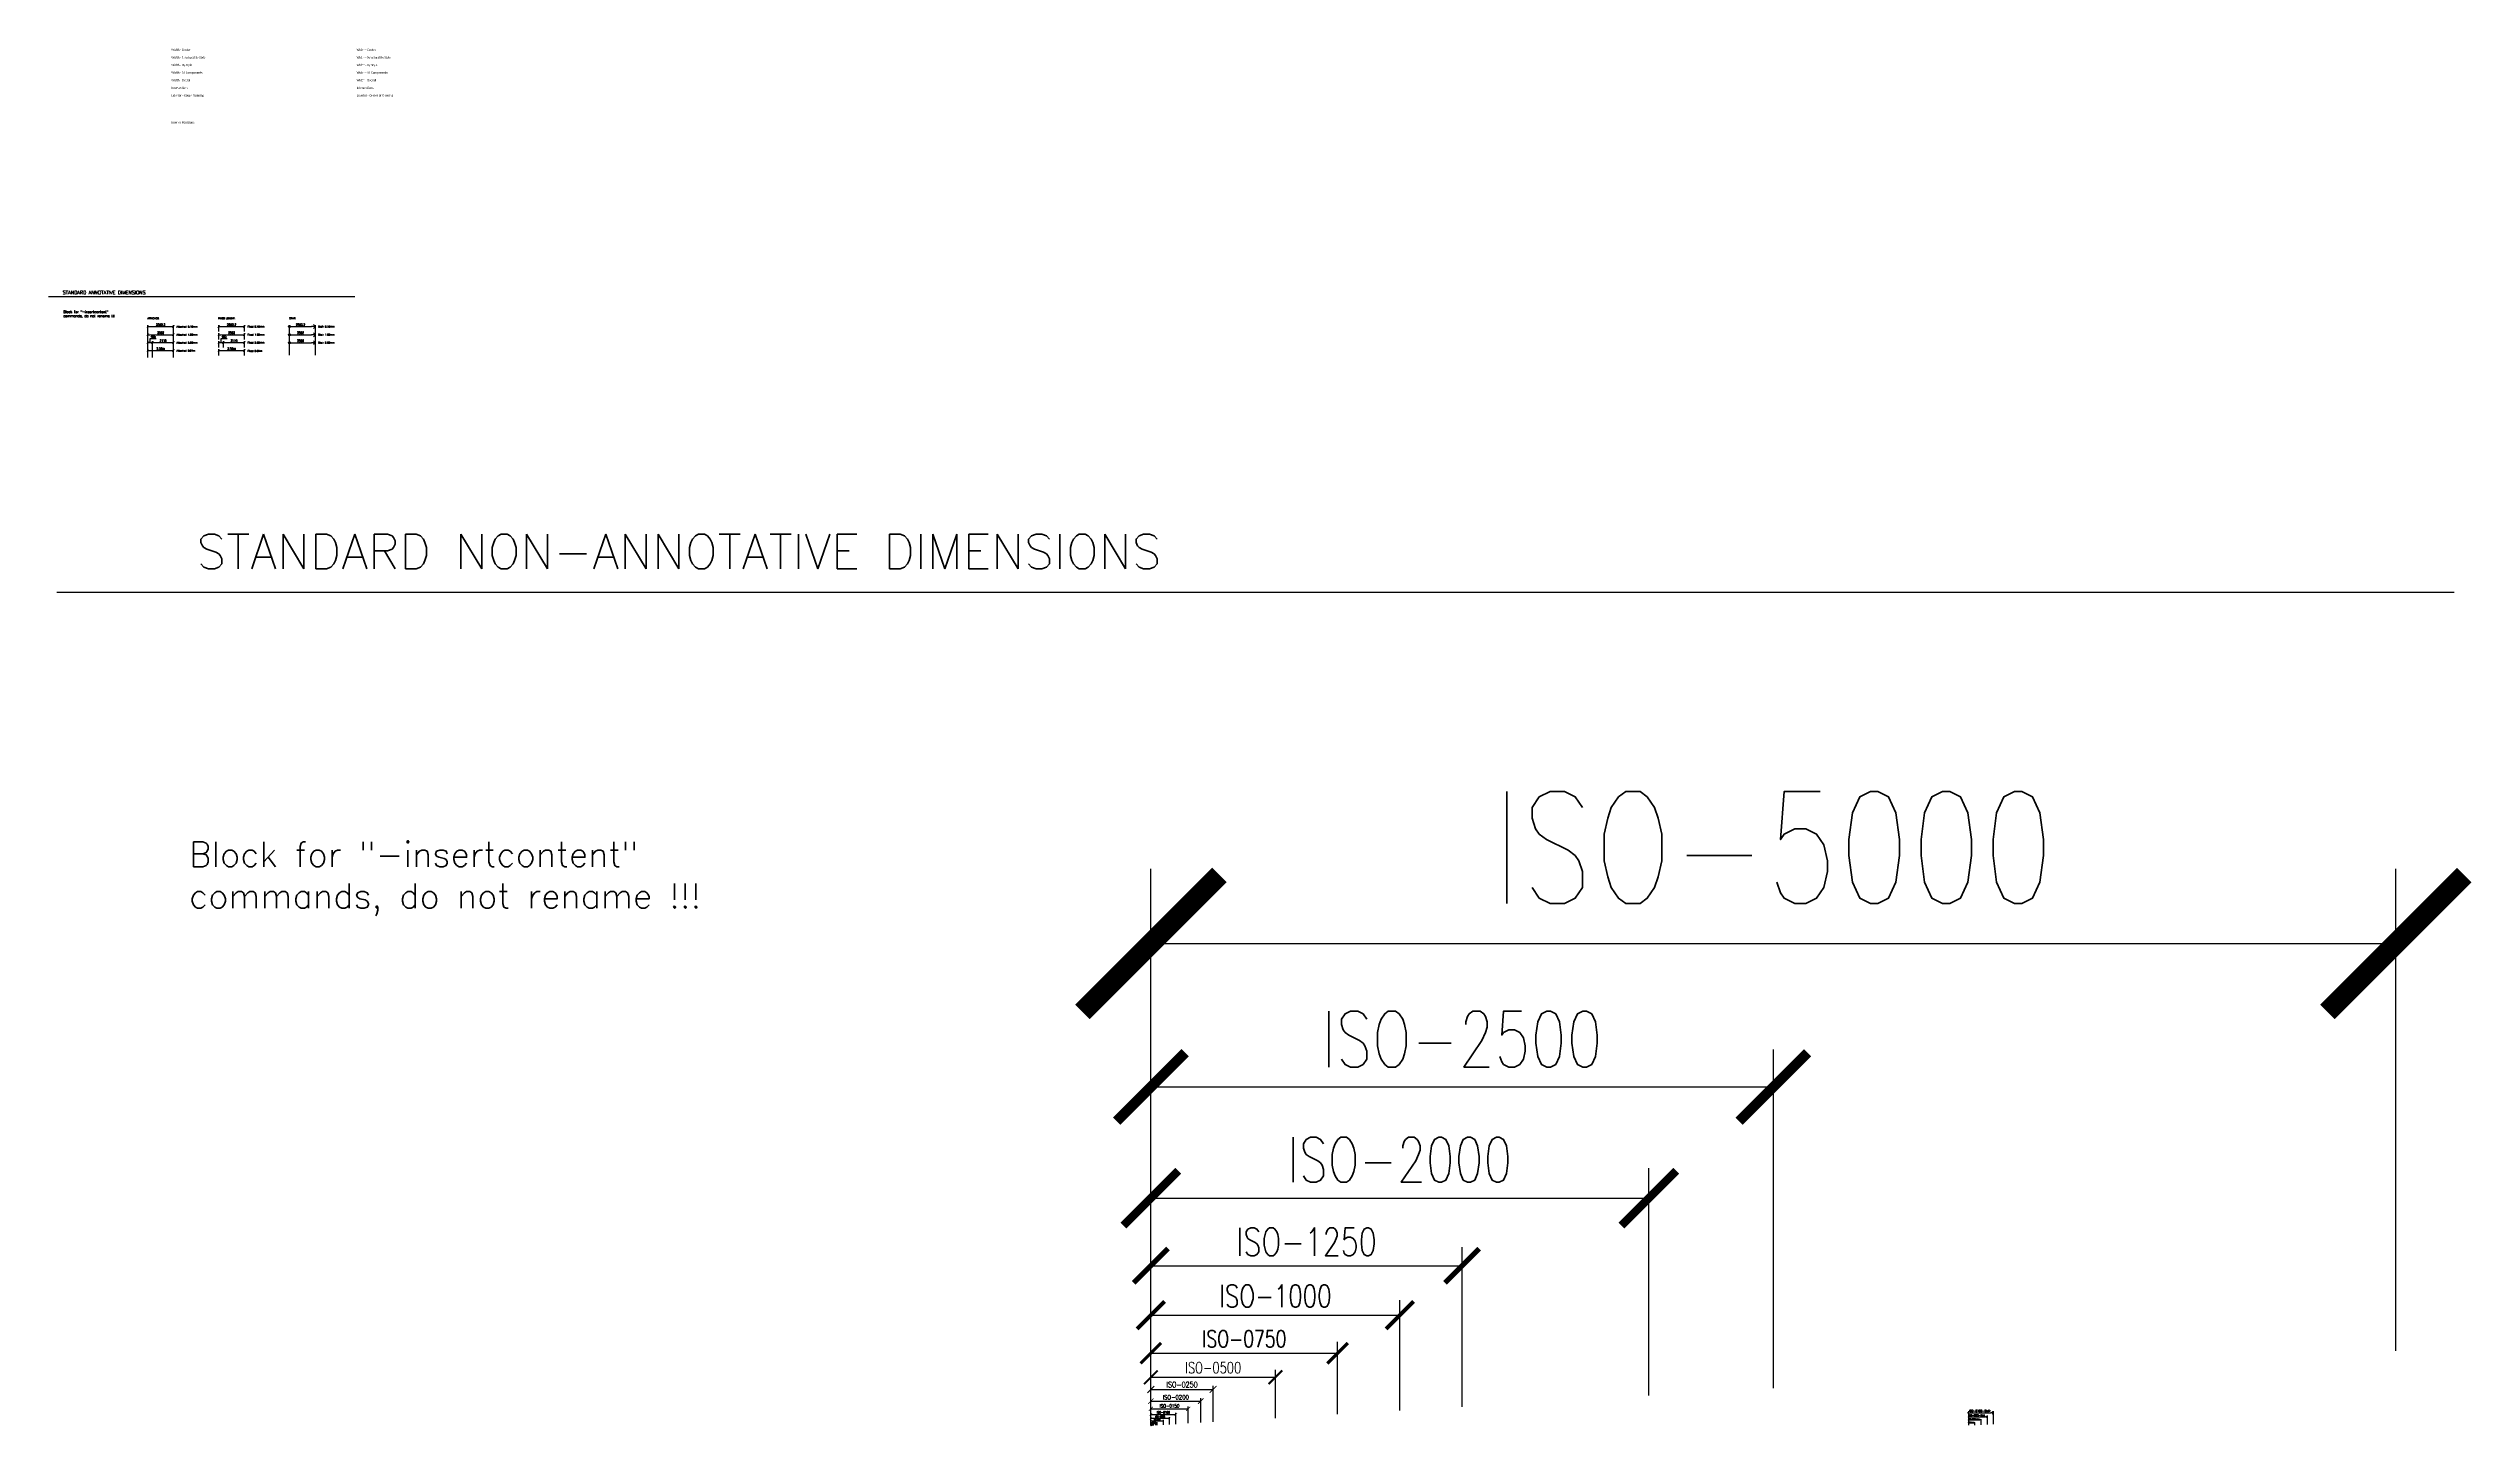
# Model space of a CAD drawing. Header units: millimetres. Extents: x 3927 to 247224, y -124098 to 14090.
import ezdxf

# ---------------------------------------------------------------- set-up
doc = ezdxf.new("R2010")
doc.units = ezdxf.units.MM
doc.header["$LTSCALE"] = 0.5
doc.styles.add('Arch-Dim', font='romans.shx', dxfattribs={"width": 0.75})
doc.styles.add('C2V-Dim', font='calibril.ttf', dxfattribs={"width": 0.85})
doc.styles.get("Standard").update_dxf_attribs({"font": 'romans.shx'})
doc.dimstyles.new('Attached 0.01m', dxfattribs={"dimscale": 100, "dimtxt": 2.25, "dimasz": 2.75, "dimexe": 1.5, "dimexo": 1.5, "dimgap": 0.8, "dimtad": 1, "dimlfac": 0.001, "dimrnd": 0.01, "dimzin": 3, "dimdsep": 46, "dimtxsty": 'Arch-Dim', "dimblk": 'ARCHTICK', "dimcen": 2.5, "dimadec": 0, "dimazin": 2, "dimtfac": 0.75, "dimtmove": 1, "dimatfit": 3, "dimfxl": 3.5, "dimtfill": 1, "dimtolj": 1, "dimtzin": 0, "dimarcsym": 0})
doc.dimstyles.new('Attached 0.10mm', dxfattribs={"dimscale": 100, "dimtxt": 2.25, "dimasz": 2.75, "dimexe": 1.5, "dimexo": 1.5, "dimgap": 0.8, "dimtad": 1, "dimdec": 1, "dimzin": 3, "dimdsep": 46, "dimtxsty": 'Arch-Dim', "dimblk": 'ARCHTICK', "dimcen": 2.5, "dimadec": 0, "dimazin": 2, "dimtfac": 0.75, "dimtdec": 1, "dimtmove": 1, "dimatfit": 3, "dimfxl": 3.5, "dimtfill": 1, "dimtolj": 1, "dimtzin": 0, "dimarcsym": 0})
doc.dimstyles.new('Attached 1.00mm', dxfattribs={"dimscale": 100, "dimtxt": 2.25, "dimasz": 2.75, "dimexe": 1.5, "dimexo": 1.5, "dimgap": 0.8, "dimtad": 1, "dimdec": 0, "dimzin": 3, "dimdsep": 46, "dimtxsty": 'Arch-Dim', "dimblk": 'ARCHTICK', "dimcen": 2.5, "dimadec": 0, "dimazin": 2, "dimtfac": 0.75, "dimtdec": 0, "dimtmove": 1, "dimatfit": 3, "dimfxl": 3.5, "dimtfill": 1, "dimtolj": 1, "dimtzin": 0, "dimarcsym": 0})
doc.dimstyles.new('Attached 5.00mm', dxfattribs={"dimscale": 100, "dimtxt": 2.25, "dimasz": 2.75, "dimexe": 1.5, "dimexo": 1.5, "dimgap": 0.8, "dimtad": 1, "dimdec": 0, "dimrnd": 5, "dimzin": 3, "dimdsep": 46, "dimtxsty": 'Arch-Dim', "dimblk": 'ARCHTICK', "dimcen": 2.5, "dimadec": 0, "dimazin": 2, "dimtfac": 0.75, "dimtdec": 0, "dimtmove": 1, "dimatfit": 3, "dimfxl": 3.5, "dimtfill": 1, "dimtolj": 1, "dimtzin": 0, "dimarcsym": 0})
doc.dimstyles.new('Fixed 0.01m', dxfattribs={"dimscale": 100, "dimtxt": 2.25, "dimasz": 2.75, "dimexe": 1.5, "dimexo": 1.5, "dimgap": 0.8, "dimtad": 1, "dimlfac": 0.001, "dimrnd": 0.01, "dimzin": 3, "dimdsep": 46, "dimtxsty": 'Arch-Dim', "dimblk": 'ARCHTICK', "dimcen": 2.5, "dimadec": 0, "dimazin": 2, "dimtfac": 0.75, "dimtmove": 1, "dimatfit": 3, "dimfxl": 5, "dimfxlon": 1, "dimtfill": 1, "dimtolj": 1, "dimtzin": 0, "dimarcsym": 0})
doc.dimstyles.new('Fixed 0.10mm', dxfattribs={"dimscale": 100, "dimtxt": 2.25, "dimasz": 2.75, "dimexe": 1.5, "dimexo": 1.5, "dimgap": 0.8, "dimtad": 1, "dimdec": 1, "dimzin": 3, "dimdsep": 46, "dimtxsty": 'Arch-Dim', "dimblk": 'ARCHTICK', "dimcen": 2.5, "dimadec": 0, "dimazin": 2, "dimtfac": 0.75, "dimtdec": 1, "dimtmove": 1, "dimatfit": 3, "dimfxl": 5, "dimfxlon": 1, "dimtfill": 1, "dimtolj": 1, "dimtzin": 0, "dimarcsym": 0})
doc.dimstyles.new('Fixed 1.00mm', dxfattribs={"dimscale": 100, "dimtxt": 2.25, "dimasz": 2.75, "dimexe": 1.5, "dimexo": 1.5, "dimgap": 0.8, "dimtad": 1, "dimdec": 0, "dimzin": 3, "dimdsep": 46, "dimtxsty": 'Arch-Dim', "dimblk": 'ARCHTICK', "dimcen": 2.5, "dimadec": 0, "dimazin": 2, "dimtfac": 0.75, "dimtdec": 0, "dimtmove": 1, "dimatfit": 3, "dimfxl": 5, "dimfxlon": 1, "dimtfill": 1, "dimtolj": 1, "dimtzin": 0, "dimarcsym": 0})
doc.dimstyles.new('Fixed 5.00mm', dxfattribs={"dimscale": 100, "dimtxt": 2.25, "dimasz": 2.75, "dimexe": 1.5, "dimexo": 1.5, "dimgap": 0.8, "dimtad": 1, "dimdec": 0, "dimrnd": 5, "dimzin": 3, "dimdsep": 46, "dimtxsty": 'Arch-Dim', "dimblk": 'ARCHTICK', "dimcen": 2.5, "dimadec": 0, "dimazin": 2, "dimtfac": 0.75, "dimtdec": 0, "dimtmove": 1, "dimatfit": 3, "dimfxl": 5, "dimfxlon": 1, "dimtfill": 1, "dimtolj": 1, "dimtzin": 0, "dimarcsym": 0})
doc.dimstyles.new('ISO-0001', dxfattribs={"dimtxt": 2.25, "dimasz": 2.75, "dimexe": 1.5, "dimexo": 1.5, "dimgap": 0.8, "dimtad": 1, "dimdec": 1, "dimzin": 11, "dimdsep": 46, "dimtxsty": 'Arch-Dim', "dimblk": 'ARCHTICK', "dimcen": 2.5, "dimadec": 0, "dimazin": 2, "dimtfac": 0.75, "dimtdec": 1, "dimtmove": 1, "dimatfit": 3, "dimfxl": 3.5, "dimtfill": 1, "dimtolj": 1, "dimtzin": 0, "dimarcsym": 0})
doc.dimstyles.new('ISO-0002', dxfattribs={"dimscale": 2, "dimtxt": 2.25, "dimasz": 1.5, "dimexe": 1.5, "dimexo": 1.5, "dimgap": 0.8, "dimtad": 1, "dimdec": 1, "dimzin": 11, "dimdsep": 46, "dimtxsty": 'Arch-Dim', "dimblk": 'ARCHTICK', "dimcen": 2.5, "dimadec": 0, "dimazin": 2, "dimtfac": 0.75, "dimtdec": 1, "dimtmove": 1, "dimatfit": 3, "dimfxl": 3.5, "dimtolj": 1, "dimtzin": 0, "dimarcsym": 0})
doc.dimstyles.new('ISO-0005', dxfattribs={"dimscale": 5, "dimtxt": 2.25, "dimasz": 2.75, "dimexe": 1.5, "dimexo": 1.5, "dimgap": 0.8, "dimtad": 1, "dimdec": 0, "dimzin": 3, "dimdsep": 46, "dimtxsty": 'Arch-Dim', "dimblk": 'ARCHTICK', "dimcen": 2.5, "dimadec": 0, "dimazin": 2, "dimtfac": 0.75, "dimtdec": 0, "dimtmove": 1, "dimatfit": 3, "dimfxl": 3.5, "dimtfill": 1, "dimtolj": 1, "dimtzin": 0, "dimarcsym": 0})
doc.dimstyles.new('ISO-0010', dxfattribs={"dimscale": 10, "dimtxt": 2.25, "dimasz": 2.75, "dimexe": 1.5, "dimexo": 1.5, "dimgap": 0.8, "dimtad": 1, "dimdec": 0, "dimzin": 3, "dimdsep": 46, "dimtxsty": 'Arch-Dim', "dimblk": 'ARCHTICK', "dimcen": 2.5, "dimadec": 0, "dimazin": 2, "dimtfac": 0.75, "dimtdec": 0, "dimtmove": 1, "dimatfit": 3, "dimfxl": 3.5, "dimtfill": 1, "dimtolj": 1, "dimtzin": 0, "dimarcsym": 0})
doc.dimstyles.new('ISO-0020', dxfattribs={"dimscale": 20, "dimtxt": 2.25, "dimasz": 2.75, "dimexe": 1.5, "dimexo": 1.5, "dimgap": 0.8, "dimtad": 1, "dimdec": 0, "dimzin": 3, "dimdsep": 46, "dimtxsty": 'Arch-Dim', "dimblk": 'ARCHTICK', "dimcen": 2.5, "dimadec": 0, "dimazin": 2, "dimtfac": 0.75, "dimtdec": 0, "dimtmove": 1, "dimatfit": 3, "dimfxl": 3.5, "dimtfill": 1, "dimtolj": 1, "dimtzin": 0, "dimarcsym": 0})
doc.dimstyles.new('ISO-0025', dxfattribs={"dimscale": 25, "dimtxt": 2.25, "dimasz": 2.75, "dimexe": 1.5, "dimexo": 1.5, "dimgap": 0.8, "dimtad": 1, "dimdec": 0, "dimzin": 3, "dimdsep": 46, "dimtxsty": 'Arch-Dim', "dimblk": 'ARCHTICK', "dimcen": 2.5, "dimadec": 0, "dimazin": 2, "dimtfac": 0.75, "dimtdec": 0, "dimtmove": 1, "dimatfit": 3, "dimfxl": 3.5, "dimtfill": 1, "dimtolj": 1, "dimtzin": 0, "dimarcsym": 0})
doc.dimstyles.new('ISO-0025-Stair', dxfattribs={"dimscale": 25, "dimtxt": 2.25, "dimasz": 2.75, "dimexe": 1.5, "dimexo": 1.5, "dimgap": 0.8, "dimtad": 1, "dimdec": 0, "dimzin": 3, "dimdsep": 46, "dimtxsty": 'Arch-Dim', "dimblk1": 'SMALL', "dimblk2": 'OPEN90', "dimsah": 1, "dimcen": 2.5, "dimadec": 0, "dimazin": 2, "dimtfac": 0.75, "dimtdec": 0, "dimtmove": 1, "dimatfit": 3, "dimldrblk": 'SMALL', "dimfxl": 3.5, "dimtfill": 1, "dimtolj": 1, "dimtzin": 0, "dimarcsym": 0})
doc.dimstyles.new('ISO-0050', dxfattribs={"dimscale": 50, "dimtxt": 2.25, "dimasz": 2.75, "dimexe": 1.5, "dimexo": 1.5, "dimgap": 0.8, "dimtad": 1, "dimdec": 0, "dimzin": 3, "dimdsep": 46, "dimtxsty": 'Arch-Dim', "dimblk": 'ARCHTICK', "dimcen": 2.5, "dimadec": 0, "dimazin": 2, "dimtfac": 0.75, "dimtdec": 0, "dimtmove": 1, "dimatfit": 3, "dimfxl": 3.5, "dimtfill": 1, "dimtolj": 1, "dimtzin": 0, "dimarcsym": 0})
doc.dimstyles.new('ISO-0050-Stair', dxfattribs={"dimscale": 50, "dimtxt": 2.25, "dimasz": 2.75, "dimexe": 1.5, "dimexo": 1.5, "dimgap": 0.8, "dimtad": 1, "dimdec": 0, "dimzin": 3, "dimdsep": 46, "dimtxsty": 'Arch-Dim', "dimblk1": 'SMALL', "dimblk2": 'OPEN90', "dimsah": 1, "dimcen": 2.5, "dimadec": 0, "dimazin": 2, "dimtfac": 0.75, "dimtdec": 0, "dimtmove": 1, "dimatfit": 3, "dimldrblk": 'SMALL', "dimfxl": 3.5, "dimtfill": 1, "dimtolj": 1, "dimtzin": 0, "dimarcsym": 0})
doc.dimstyles.new('ISO-0075', dxfattribs={"dimscale": 75, "dimtxt": 2.25, "dimasz": 2.75, "dimexe": 1.5, "dimexo": 1.5, "dimgap": 0.8, "dimtad": 1, "dimdec": 0, "dimzin": 3, "dimdsep": 46, "dimtxsty": 'Arch-Dim', "dimblk": 'ARCHTICK', "dimcen": 2.5, "dimadec": 0, "dimazin": 2, "dimtfac": 0.75, "dimtdec": 0, "dimtmove": 1, "dimatfit": 3, "dimfxl": 3.5, "dimtfill": 1, "dimtolj": 1, "dimtzin": 0, "dimarcsym": 0})
doc.dimstyles.new('ISO-0075-Stair', dxfattribs={"dimscale": 75, "dimtxt": 2.25, "dimasz": 2.75, "dimexe": 1.5, "dimexo": 1.5, "dimgap": 0.8, "dimtad": 1, "dimdec": 0, "dimzin": 3, "dimdsep": 46, "dimtxsty": 'Arch-Dim', "dimblk1": 'SMALL', "dimblk2": 'OPEN90', "dimsah": 1, "dimcen": 2.5, "dimadec": 0, "dimazin": 2, "dimtfac": 0.75, "dimtdec": 0, "dimtmove": 1, "dimatfit": 3, "dimldrblk": 'SMALL', "dimfxl": 3.5, "dimtfill": 1, "dimtolj": 1, "dimtzin": 0, "dimarcsym": 0})
doc.dimstyles.new('ISO-0100', dxfattribs={"dimscale": 100, "dimtxt": 2.25, "dimasz": 2.75, "dimexe": 1.5, "dimexo": 1.5, "dimgap": 0.8, "dimtad": 1, "dimdec": 0, "dimzin": 3, "dimdsep": 46, "dimtxsty": 'Arch-Dim', "dimblk": 'ARCHTICK', "dimcen": 2.5, "dimadec": 0, "dimazin": 2, "dimtfac": 0.75, "dimtdec": 0, "dimtmove": 1, "dimatfit": 3, "dimfxl": 3.5, "dimtfill": 1, "dimtolj": 1, "dimtzin": 0, "dimarcsym": 0})
doc.dimstyles.new('ISO-0100S', dxfattribs={"dimscale": 100, "dimtxt": 2.25, "dimasz": 2.75, "dimexe": 1.5, "dimexo": 1.5, "dimgap": 0.8, "dimtad": 1, "dimdec": 0, "dimzin": 3, "dimdsep": 46, "dimtxsty": 'Arch-Dim', "dimblk1": 'SMALL', "dimblk2": 'OPEN90', "dimsah": 1, "dimcen": 2.5, "dimadec": 0, "dimazin": 2, "dimtfac": 0.75, "dimtdec": 0, "dimtmove": 1, "dimatfit": 3, "dimldrblk": 'SMALL', "dimfxl": 3.5, "dimtfill": 1, "dimtolj": 1, "dimtzin": 0, "dimarcsym": 0})
doc.dimstyles.new('ISO-0150', dxfattribs={"dimscale": 150, "dimtxt": 2.25, "dimasz": 2.75, "dimexe": 1.5, "dimexo": 1.5, "dimgap": 0.8, "dimtad": 1, "dimdec": 0, "dimzin": 3, "dimdsep": 46, "dimtxsty": 'Arch-Dim', "dimblk": 'ARCHTICK', "dimcen": 2.5, "dimadec": 0, "dimazin": 2, "dimtfac": 0.75, "dimtdec": 0, "dimtmove": 1, "dimatfit": 3, "dimfxl": 3.5, "dimtfill": 1, "dimtolj": 1, "dimtzin": 0, "dimarcsym": 0})
doc.dimstyles.new('ISO-0200', dxfattribs={"dimscale": 200, "dimtxt": 2.25, "dimasz": 2.75, "dimexe": 1.5, "dimexo": 1.5, "dimgap": 0.8, "dimtad": 1, "dimdec": 0, "dimzin": 3, "dimdsep": 46, "dimtxsty": 'Arch-Dim', "dimblk": 'ARCHTICK', "dimcen": 2.5, "dimadec": 0, "dimazin": 2, "dimtfac": 0.75, "dimtdec": 0, "dimtmove": 1, "dimatfit": 3, "dimfxl": 3.5, "dimtfill": 1, "dimtolj": 1, "dimtzin": 0, "dimarcsym": 0})
doc.dimstyles.new('ISO-0250', dxfattribs={"dimscale": 250, "dimtxt": 2.25, "dimasz": 2.75, "dimexe": 1.5, "dimexo": 1.5, "dimgap": 0.8, "dimtad": 1, "dimdec": 0, "dimzin": 3, "dimdsep": 46, "dimtxsty": 'Arch-Dim', "dimblk": 'ARCHTICK', "dimcen": 2.5, "dimadec": 0, "dimazin": 2, "dimtfac": 0.75, "dimtdec": 0, "dimtmove": 1, "dimatfit": 3, "dimfxl": 3.5, "dimtfill": 1, "dimtolj": 1, "dimtzin": 0, "dimarcsym": 0})
doc.dimstyles.new('ISO-0500', dxfattribs={"dimscale": 500, "dimtxt": 2.25, "dimasz": 2.75, "dimexe": 1.5, "dimexo": 1.5, "dimgap": 0.8, "dimtad": 1, "dimdec": 1, "dimlfac": 0.001, "dimzin": 11, "dimdsep": 46, "dimtxsty": 'Arch-Dim', "dimblk": 'ARCHTICK', "dimcen": 2.5, "dimadec": 0, "dimazin": 2, "dimtfac": 0.75, "dimtdec": 1, "dimtmove": 1, "dimatfit": 3, "dimfxl": 3.5, "dimtfill": 1, "dimtolj": 1, "dimtzin": 0, "dimarcsym": 0})
doc.dimstyles.new('ISO-0750', dxfattribs={"dimscale": 750, "dimtxt": 2.25, "dimasz": 2.75, "dimexe": 1.5, "dimexo": 1.5, "dimgap": 0.8, "dimtad": 1, "dimdec": 1, "dimlfac": 0.001, "dimzin": 11, "dimdsep": 46, "dimtxsty": 'Arch-Dim', "dimblk": 'ARCHTICK', "dimcen": 2.5, "dimadec": 0, "dimazin": 2, "dimtfac": 0.75, "dimtdec": 1, "dimtmove": 1, "dimatfit": 3, "dimfxl": 3.5, "dimtfill": 1, "dimtolj": 1, "dimtzin": 0, "dimarcsym": 0})
doc.dimstyles.new('ISO-1000', dxfattribs={"dimscale": 1000, "dimtxt": 2.25, "dimasz": 2.75, "dimexe": 1.5, "dimexo": 1.5, "dimgap": 0.8, "dimtad": 1, "dimdec": 1, "dimlfac": 0.001, "dimzin": 11, "dimdsep": 46, "dimtxsty": 'Arch-Dim', "dimblk": 'ARCHTICK', "dimcen": 2.5, "dimadec": 0, "dimazin": 2, "dimtfac": 0.75, "dimtdec": 1, "dimtmove": 1, "dimatfit": 3, "dimfxl": 3.5, "dimtfill": 1, "dimtolj": 1, "dimtzin": 0, "dimarcsym": 0})
doc.dimstyles.new('ISO-1250', dxfattribs={"dimscale": 1250, "dimtxt": 2.25, "dimasz": 2.75, "dimexe": 1.5, "dimexo": 1.5, "dimgap": 0.8, "dimtad": 1, "dimdec": 1, "dimlfac": 0.001, "dimzin": 11, "dimdsep": 46, "dimtxsty": 'Arch-Dim', "dimblk": 'ARCHTICK', "dimcen": 2.5, "dimadec": 0, "dimazin": 2, "dimtfac": 0.75, "dimtdec": 1, "dimtmove": 1, "dimatfit": 3, "dimfxl": 3.5, "dimtfill": 1, "dimtolj": 1, "dimtzin": 0, "dimarcsym": 0})
doc.dimstyles.new('ISO-2000', dxfattribs={"dimscale": 2000, "dimtxt": 2.25, "dimasz": 2.75, "dimexe": 1.5, "dimexo": 1.5, "dimgap": 0.8, "dimtad": 1, "dimdec": 1, "dimlfac": 0.001, "dimzin": 11, "dimdsep": 46, "dimtxsty": 'Arch-Dim', "dimblk": 'ARCHTICK', "dimcen": 2.5, "dimadec": 0, "dimazin": 2, "dimtfac": 0.75, "dimtdec": 1, "dimtmove": 1, "dimatfit": 3, "dimfxl": 3.5, "dimtfill": 1, "dimtolj": 1, "dimtzin": 0, "dimarcsym": 0})
doc.dimstyles.new('ISO-2500', dxfattribs={"dimscale": 2500, "dimtxt": 2.25, "dimasz": 2.75, "dimexe": 1.5, "dimexo": 1.5, "dimgap": 0.8, "dimtad": 1, "dimdec": 1, "dimlfac": 0.001, "dimzin": 11, "dimdsep": 46, "dimtxsty": 'Arch-Dim', "dimblk": 'ARCHTICK', "dimcen": 2.5, "dimadec": 0, "dimazin": 2, "dimtfac": 0.75, "dimtdec": 1, "dimtmove": 1, "dimatfit": 3, "dimfxl": 3.5, "dimtfill": 1, "dimtolj": 1, "dimtzin": 0, "dimarcsym": 0})
doc.dimstyles.new('ISO-5000', dxfattribs={"dimscale": 5000, "dimtxt": 2.25, "dimasz": 2.75, "dimexe": 1.5, "dimexo": 1.5, "dimgap": 0.8, "dimtad": 1, "dimdec": 1, "dimlfac": 0.001, "dimzin": 11, "dimdsep": 46, "dimtxsty": 'Arch-Dim', "dimblk": 'ARCHTICK', "dimcen": 2.5, "dimadec": 0, "dimazin": 2, "dimtfac": 0.75, "dimtdec": 1, "dimtmove": 1, "dimatfit": 3, "dimfxl": 3.5, "dimtfill": 1, "dimtolj": 1, "dimtzin": 0, "dimarcsym": 0})
doc.dimstyles.new('Stair 0.10mm', dxfattribs={"dimscale": 100, "dimtxt": 2.25, "dimasz": 4, "dimexe": 1.5, "dimexo": 1.5, "dimgap": 0.8, "dimtad": 1, "dimdec": 1, "dimzin": 3, "dimdsep": 46, "dimtxsty": 'Arch-Dim', "dimblk1": 'SMALL', "dimblk2": 'OPEN90', "dimsah": 1, "dimcen": 2.5, "dimadec": 0, "dimazin": 2, "dimtfac": 0.75, "dimtdec": 1, "dimtmove": 1, "dimatfit": 3, "dimldrblk": 'SMALL', "dimfxl": 3.5, "dimtfill": 1, "dimtolj": 1, "dimtzin": 0, "dimarcsym": 0})
doc.dimstyles.new('Stair 1.00mm', dxfattribs={"dimscale": 100, "dimtxt": 2.25, "dimasz": 4, "dimexe": 1.5, "dimexo": 1.5, "dimgap": 0.8, "dimtad": 1, "dimdec": 0, "dimzin": 3, "dimdsep": 46, "dimtxsty": 'Arch-Dim', "dimblk1": 'SMALL', "dimblk2": 'OPEN90', "dimsah": 1, "dimcen": 2.5, "dimadec": 0, "dimazin": 2, "dimtfac": 0.75, "dimtdec": 0, "dimtmove": 1, "dimatfit": 3, "dimldrblk": 'SMALL', "dimfxl": 3.5, "dimtfill": 1, "dimtolj": 1, "dimtzin": 0, "dimarcsym": 0})
doc.dimstyles.new('Stair 5.00mm', dxfattribs={"dimscale": 100, "dimtxt": 2.25, "dimasz": 4, "dimexe": 1.5, "dimexo": 1.5, "dimgap": 0.8, "dimtad": 1, "dimdec": 0, "dimrnd": 5, "dimzin": 3, "dimdsep": 46, "dimtxsty": 'Arch-Dim', "dimblk1": 'SMALL', "dimblk2": 'OPEN90', "dimsah": 1, "dimcen": 2.5, "dimadec": 0, "dimazin": 2, "dimtfac": 0.75, "dimtdec": 0, "dimtmove": 1, "dimatfit": 3, "dimldrblk": 'SMALL', "dimfxl": 3.5, "dimtfill": 1, "dimtolj": 1, "dimtzin": 0, "dimarcsym": 0})

# ---------------------------------------------------------------- blocks, each defined once
blk = doc.blocks.new('_ArchTick')
at = {"color": 0, "linetype": 'ByBlock', "const_width": 0.15}
blk.add_lwpolyline([(-0.5, -0.5), (0.5, 0.5)], dxfattribs=at)
blk = doc.blocks.new('*D91')
at = {"color": 0, "lineweight": -2, "transparency": 16777216}
for p, q in [((0, -69993), (0, -69984)), ((0, -69985), (25, -69985)), ((25, -69993), (25, -69984))]:
    blk.add_line(p, q, dxfattribs=at)
at = {"color": 0, "lineweight": -2, "transparency": 16777216, "xscale": 2.75, "yscale": 2.75, "zscale": 2.75, "rotation": 180}
blk.add_blockref('_ArchTick', (0, -69985), dxfattribs=at)
at = {"color": 0, "lineweight": -2, "transparency": 16777216, "xscale": 2.75, "yscale": 2.75, "zscale": 2.75}
blk.add_blockref('_ArchTick', (25, -69985), dxfattribs=at)
at = {"color": 0, "transparency": 16777216, "insert": (12, -69983), "char_height": 2.25, "attachment_point": 5, "style": 'Arch-Dim', "bg_fill": 3, "box_fill_scale": 1.1, "bg_fill_color": 256, "bg_fill_true_color": 13158600, "bg_fill_transparency": 0}
blk.add_mtext('\\A1;ISO-0001', dxfattribs=at)
at = {"layer": 'Defpoints', "color": 0, "transparency": 16777216}
for p in [(0, -69995), (25, -69985), (25, -69995)]:
    blk.add_point(p, dxfattribs=at)
blk = doc.blocks.new('*D92')
at = {"color": 0, "lineweight": -2, "transparency": 16777216}
for p, q in [((0, -69992), (0, -69972)), ((0, -69975), (50, -69975)), ((50, -69992), (50, -69972))]:
    blk.add_line(p, q, dxfattribs=at)
at = {"layer": 'Defpoints', "color": 0, "transparency": 16777216}
for p in [(0, -69995), (50, -69975), (50, -69995)]:
    blk.add_point(p, dxfattribs=at)
at = {"color": 0, "lineweight": -2, "transparency": 16777216, "xscale": 3, "yscale": 3, "zscale": 3, "rotation": 180}
blk.add_blockref('_ArchTick', (0, -69975), dxfattribs=at)
at = {"color": 0, "lineweight": -2, "transparency": 16777216, "xscale": 3, "yscale": 3, "zscale": 3}
blk.add_blockref('_ArchTick', (50, -69975), dxfattribs=at)
at = {"color": 0, "transparency": 16777216, "insert": (25, -69972), "char_height": 4.5, "attachment_point": 5, "style": 'Arch-Dim'}
blk.add_mtext('\\A1;ISO-0002', dxfattribs=at)
blk = doc.blocks.new('*D93')
at = {"color": 0, "lineweight": -2, "transparency": 16777216}
for p, q in [((0, -69987), (0, -69939)), ((0, -69946), (125, -69946)), ((125, -69987), (125, -69939))]:
    blk.add_line(p, q, dxfattribs=at)
at = {"color": 0, "lineweight": -2, "transparency": 16777216, "xscale": 13.75, "yscale": 13.75, "zscale": 13.75, "rotation": 180}
blk.add_blockref('_ArchTick', (0, -69946), dxfattribs=at)
at = {"color": 0, "lineweight": -2, "transparency": 16777216, "xscale": 13.75, "yscale": 13.75, "zscale": 13.75}
blk.add_blockref('_ArchTick', (125, -69946), dxfattribs=at)
at = {"color": 0, "transparency": 16777216, "insert": (63, -69937), "char_height": 11.25, "attachment_point": 5, "style": 'Arch-Dim', "bg_fill": 3, "box_fill_scale": 1.1, "bg_fill_color": 256, "bg_fill_true_color": 13158600, "bg_fill_transparency": 0}
blk.add_mtext('\\A1;ISO-0005', dxfattribs=at)
at = {"layer": 'Defpoints', "color": 0, "transparency": 16777216}
for p in [(0, -69995), (125, -69946), (125, -69995)]:
    blk.add_point(p, dxfattribs=at)
blk = doc.blocks.new('*D94')
at = {"color": 0, "lineweight": -2, "transparency": 16777216}
for p, q in [((0, -69980), (0, -69883)), ((0, -69898), (250, -69898)), ((250, -69980), (250, -69883))]:
    blk.add_line(p, q, dxfattribs=at)
at = {"color": 0, "lineweight": -2, "transparency": 16777216, "xscale": 27.5, "yscale": 27.5, "zscale": 27.5, "rotation": 180}
blk.add_blockref('_ArchTick', (0, -69898), dxfattribs=at)
at = {"color": 0, "lineweight": -2, "transparency": 16777216, "xscale": 27.5, "yscale": 27.5, "zscale": 27.5}
blk.add_blockref('_ArchTick', (250, -69898), dxfattribs=at)
at = {"color": 0, "transparency": 16777216, "insert": (125, -69879), "char_height": 22.5, "attachment_point": 5, "style": 'Arch-Dim', "bg_fill": 3, "box_fill_scale": 1.1, "bg_fill_color": 256, "bg_fill_true_color": 13158600, "bg_fill_transparency": 0}
blk.add_mtext('\\A1;ISO-0010', dxfattribs=at)
at = {"layer": 'Defpoints', "color": 0, "transparency": 16777216}
for p in [(0, -69995), (250, -69898), (250, -69995)]:
    blk.add_point(p, dxfattribs=at)
blk = doc.blocks.new('*D95')
at = {"color": 0, "lineweight": -2, "transparency": 16777216}
for p, q in [((0, -69845), (0, -68726)), ((0, -68876), (2500, -68876)), ((2500, -69845), (2500, -68726))]:
    blk.add_line(p, q, dxfattribs=at)
at = {"color": 0, "lineweight": -2, "transparency": 16777216, "xscale": 275, "yscale": 275, "zscale": 275, "rotation": 180}
blk.add_blockref('_ArchTick', (0, -68876), dxfattribs=at)
at = {"color": 0, "lineweight": -2, "transparency": 16777216, "xscale": 275, "yscale": 275, "zscale": 275}
blk.add_blockref('_ArchTick', (2500, -68876), dxfattribs=at)
at = {"color": 0, "transparency": 16777216, "insert": (1250, -68683), "char_height": 225, "attachment_point": 5, "style": 'Arch-Dim', "bg_fill": 3, "box_fill_scale": 1.1, "bg_fill_color": 256, "bg_fill_true_color": 13158600, "bg_fill_transparency": 0}
blk.add_mtext('\\A1;ISO-0100', dxfattribs=at)
at = {"layer": 'Defpoints', "color": 0, "transparency": 16777216}
for p in [(0, -69995), (2500, -68876), (2500, -69995)]:
    blk.add_point(p, dxfattribs=at)
blk = doc.blocks.new('*D96')
at = {"color": 0, "lineweight": -2, "transparency": 16777216}
for p, q in [((0, -69882), (0, -69145)), ((0, -69258), (1875, -69258)), ((1875, -69882), (1875, -69145))]:
    blk.add_line(p, q, dxfattribs=at)
at = {"color": 0, "lineweight": -2, "transparency": 16777216, "xscale": 206.25, "yscale": 206.25, "zscale": 206.25, "rotation": 180}
blk.add_blockref('_ArchTick', (0, -69258), dxfattribs=at)
at = {"color": 0, "lineweight": -2, "transparency": 16777216, "xscale": 206.25, "yscale": 206.25, "zscale": 206.25}
blk.add_blockref('_ArchTick', (1875, -69258), dxfattribs=at)
at = {"color": 0, "transparency": 16777216, "insert": (938, -69113), "char_height": 168.75, "attachment_point": 5, "style": 'Arch-Dim', "bg_fill": 3, "box_fill_scale": 1.1, "bg_fill_color": 256, "bg_fill_true_color": 13158600, "bg_fill_transparency": 0}
blk.add_mtext('\\A1;ISO-0075', dxfattribs=at)
at = {"layer": 'Defpoints', "color": 0, "transparency": 16777216}
for p in [(0, -69995), (1875, -69258), (1875, -69995)]:
    blk.add_point(p, dxfattribs=at)
blk = doc.blocks.new('*D97')
at = {"color": 0, "lineweight": -2, "transparency": 16777216}
for p, q in [((0, -69920), (0, -69436)), ((0, -69511), (1250, -69511)), ((1250, -69920), (1250, -69436))]:
    blk.add_line(p, q, dxfattribs=at)
at = {"color": 0, "lineweight": -2, "transparency": 16777216, "xscale": 137.5, "yscale": 137.5, "zscale": 137.5, "rotation": 180}
blk.add_blockref('_ArchTick', (0, -69511), dxfattribs=at)
at = {"color": 0, "lineweight": -2, "transparency": 16777216, "xscale": 137.5, "yscale": 137.5, "zscale": 137.5}
blk.add_blockref('_ArchTick', (1250, -69511), dxfattribs=at)
at = {"color": 0, "transparency": 16777216, "insert": (625, -69415), "char_height": 112.5, "attachment_point": 5, "style": 'Arch-Dim', "bg_fill": 3, "box_fill_scale": 1.1, "bg_fill_color": 256, "bg_fill_true_color": 13158600, "bg_fill_transparency": 0}
blk.add_mtext('\\A1;ISO-0050', dxfattribs=at)
at = {"layer": 'Defpoints', "color": 0, "transparency": 16777216}
for p in [(0, -69995), (1250, -69511), (1250, -69995)]:
    blk.add_point(p, dxfattribs=at)
blk = doc.blocks.new('*D98')
at = {"color": 0, "lineweight": -2, "transparency": 16777216}
for p, q in [((0, -69957), (0, -69660)), ((0, -69697), (625, -69697)), ((625, -69957), (625, -69660))]:
    blk.add_line(p, q, dxfattribs=at)
at = {"color": 0, "lineweight": -2, "transparency": 16777216, "xscale": 68.75, "yscale": 68.75, "zscale": 68.75, "rotation": 180}
blk.add_blockref('_ArchTick', (0, -69697), dxfattribs=at)
at = {"color": 0, "lineweight": -2, "transparency": 16777216, "xscale": 68.75, "yscale": 68.75, "zscale": 68.75}
blk.add_blockref('_ArchTick', (625, -69697), dxfattribs=at)
at = {"color": 0, "transparency": 16777216, "insert": (312, -69649), "char_height": 56.25, "attachment_point": 5, "style": 'Arch-Dim', "bg_fill": 3, "box_fill_scale": 1.1, "bg_fill_color": 256, "bg_fill_true_color": 13158600, "bg_fill_transparency": 0}
blk.add_mtext('\\A1;ISO-0025', dxfattribs=at)
at = {"layer": 'Defpoints', "color": 0, "transparency": 16777216}
for p in [(0, -69995), (625, -69697), (625, -69995)]:
    blk.add_point(p, dxfattribs=at)
blk = doc.blocks.new('*D99')
at = {"color": 0, "lineweight": -2, "transparency": 16777216}
for p, q in [((0, -69965), (0, -69776)), ((0, -69806), (500, -69806)), ((500, -69965), (500, -69776))]:
    blk.add_line(p, q, dxfattribs=at)
at = {"color": 0, "lineweight": -2, "transparency": 16777216, "xscale": 55, "yscale": 55, "zscale": 55, "rotation": 180}
blk.add_blockref('_ArchTick', (0, -69806), dxfattribs=at)
at = {"color": 0, "lineweight": -2, "transparency": 16777216, "xscale": 55, "yscale": 55, "zscale": 55}
blk.add_blockref('_ArchTick', (500, -69806), dxfattribs=at)
at = {"color": 0, "transparency": 16777216, "insert": (250, -69768), "char_height": 45, "attachment_point": 5, "style": 'Arch-Dim', "bg_fill": 3, "box_fill_scale": 1.1, "bg_fill_color": 256, "bg_fill_true_color": 13158600, "bg_fill_transparency": 0}
blk.add_mtext('\\A1;ISO-0020', dxfattribs=at)
at = {"layer": 'Defpoints', "color": 0, "transparency": 16777216}
for p in [(0, -69995), (500, -69806), (500, -69995)]:
    blk.add_point(p, dxfattribs=at)
blk = doc.blocks.new('*D100')
at = {"color": 0, "lineweight": -2, "transparency": 16777216}
for p, q in [((0, -69620), (0, -65998)), ((0, -66373), (6250, -66373)), ((6250, -69620), (6250, -65998))]:
    blk.add_line(p, q, dxfattribs=at)
at = {"layer": 'Defpoints', "color": 0, "transparency": 16777216}
for p in [(6250, -66373), (0, -69995), (6250, -69995)]:
    blk.add_point(p, dxfattribs=at)
at = {"color": 0, "lineweight": -2, "transparency": 16777216, "xscale": 687.5, "yscale": 687.5, "zscale": 687.5, "rotation": 180}
blk.add_blockref('_ArchTick', (0, -66373), dxfattribs=at)
at = {"color": 0, "lineweight": -2, "transparency": 16777216, "xscale": 687.5, "yscale": 687.5, "zscale": 687.5}
blk.add_blockref('_ArchTick', (6250, -66373), dxfattribs=at)
at = {"color": 0, "transparency": 16777216, "insert": (3125, -65892), "char_height": 562.5, "attachment_point": 5, "style": 'Arch-Dim', "bg_fill": 3, "box_fill_scale": 1.1, "bg_fill_color": 256, "bg_fill_true_color": 13158600, "bg_fill_transparency": 0}
blk.add_mtext('\\A1;ISO-0250', dxfattribs=at)
blk = doc.blocks.new('*D101')
at = {"color": 0, "lineweight": -2, "transparency": 16777216}
for p, q in [((0, -69695), (0, -67245)), ((0, -67545), (5000, -67545)), ((5000, -69695), (5000, -67245))]:
    blk.add_line(p, q, dxfattribs=at)
at = {"layer": 'Defpoints', "color": 0, "transparency": 16777216}
for p in [(5000, -67545), (0, -69995), (5000, -69995)]:
    blk.add_point(p, dxfattribs=at)
at = {"color": 0, "lineweight": -2, "transparency": 16777216, "xscale": 550, "yscale": 550, "zscale": 550, "rotation": 180}
blk.add_blockref('_ArchTick', (0, -67545), dxfattribs=at)
at = {"color": 0, "lineweight": -2, "transparency": 16777216, "xscale": 550, "yscale": 550, "zscale": 550}
blk.add_blockref('_ArchTick', (5000, -67545), dxfattribs=at)
at = {"color": 0, "transparency": 16777216, "insert": (2500, -67160), "char_height": 450, "attachment_point": 5, "style": 'Arch-Dim', "bg_fill": 3, "box_fill_scale": 1.1, "bg_fill_color": 256, "bg_fill_true_color": 13158600, "bg_fill_transparency": 0}
blk.add_mtext('\\A1;ISO-0200', dxfattribs=at)
blk = doc.blocks.new('*D102')
at = {"color": 0, "lineweight": -2, "transparency": 16777216}
for p, q in [((0, -69770), (0, -68093)), ((3750, -69770), (3750, -68093)), ((0, -68318), (3750, -68318))]:
    blk.add_line(p, q, dxfattribs=at)
at = {"layer": 'Defpoints', "color": 0, "transparency": 16777216}
for p in [(0, -69995), (3750, -69995)]:
    blk.add_point(p, dxfattribs=at)
at = {"color": 0, "lineweight": -2, "transparency": 16777216, "xscale": 412.5, "yscale": 412.5, "zscale": 412.5, "rotation": 180}
blk.add_blockref('_ArchTick', (0, -68318), dxfattribs=at)
at = {"color": 0, "lineweight": -2, "transparency": 16777216, "xscale": 412.5, "yscale": 412.5, "zscale": 412.5}
blk.add_blockref('_ArchTick', (3750, -68318), dxfattribs=at)
at = {"color": 0, "transparency": 16777216, "insert": (1875, -68030), "char_height": 337.5, "attachment_point": 5, "style": 'Arch-Dim', "bg_fill": 3, "box_fill_scale": 1.1, "bg_fill_color": 256, "bg_fill_true_color": 13158600, "bg_fill_transparency": 0}
blk.add_mtext('\\A1;ISO-0150', dxfattribs=at)
at = {"layer": 'Defpoints', "color": 0, "transparency": 16777216}
blk.add_point((3750, -68318), dxfattribs=at)
blk = doc.blocks.new('_Small')
at = {"color": 0, "lineweight": -2}
blk.add_circle((0, 0), 0.25, dxfattribs=at)
blk = doc.blocks.new('_Open90')
at = {"color": 0, "linetype": 'ByBlock', "lineweight": -2}
for p, q in [((0, 0), (-1, 0)), ((-0.5, 0.5), (0, 0)), ((0, 0), (-0.5, -0.5))]:
    blk.add_line(p, q, dxfattribs=at)
blk = doc.blocks.new('*D103')
at = {"color": 0, "lineweight": -2, "transparency": 16777216}
for p, q in [((82117, -69845), (82117, -68567)), ((82117, -68717), (84342, -68717)), ((84617, -69845), (84617, -68567))]:
    blk.add_line(p, q, dxfattribs=at)
at = {"layer": 'Defpoints', "color": 0, "transparency": 16777216}
for p in [(82117, -69995), (84617, -69995)]:
    blk.add_point(p, dxfattribs=at)
at = {"color": 0, "lineweight": -2, "transparency": 16777216, "xscale": 275, "yscale": 275, "zscale": 275, "rotation": 180}
blk.add_blockref('_Small', (82117, -68717), dxfattribs=at)
at = {"color": 0, "lineweight": -2, "transparency": 16777216, "xscale": 275, "yscale": 275, "zscale": 275}
blk.add_blockref('_Open90', (84617, -68717), dxfattribs=at)
at = {"color": 0, "transparency": 16777216, "insert": (83230, -68524), "char_height": 225, "attachment_point": 5, "style": 'Arch-Dim', "bg_fill": 3, "box_fill_scale": 1.1, "bg_fill_color": 256, "bg_fill_true_color": 13158600, "bg_fill_transparency": 0}
blk.add_mtext('\\A1;ISO-0100-Stair', dxfattribs=at)
at = {"layer": 'Defpoints', "color": 0, "transparency": 16777216}
blk.add_point((84617, -68717), dxfattribs=at)
blk = doc.blocks.new('*D104')
at = {"color": 0, "lineweight": -2, "transparency": 16777216}
for p, q in [((0, -66245), (0, -32273)), ((62500, -66245), (62500, -32273)), ((0, -36023), (62500, -36023))]:
    blk.add_line(p, q, dxfattribs=at)
at = {"layer": 'Defpoints', "color": 0, "transparency": 16777216}
for p in [(62500, -36023), (0, -69995), (62500, -69995)]:
    blk.add_point(p, dxfattribs=at)
at = {"color": 0, "lineweight": -2, "transparency": 16777216, "xscale": 6875, "yscale": 6875, "zscale": 6875, "rotation": 180}
blk.add_blockref('_ArchTick', (0, -36023), dxfattribs=at)
at = {"color": 0, "lineweight": -2, "transparency": 16777216, "xscale": 6875, "yscale": 6875, "zscale": 6875}
blk.add_blockref('_ArchTick', (62500, -36023), dxfattribs=at)
at = {"color": 0, "transparency": 16777216, "insert": (31250, -31210), "char_height": 5625, "attachment_point": 5, "style": 'Arch-Dim', "bg_fill": 3, "box_fill_scale": 1.1, "bg_fill_color": 256, "bg_fill_true_color": 13158600, "bg_fill_transparency": 0}
blk.add_mtext('\\A1;ISO-2500', dxfattribs=at)
blk = doc.blocks.new('*D105')
at = {"color": 0, "lineweight": -2, "transparency": 16777216}
for p, q in [((0, -66995), (0, -44174)), ((50000, -66995), (50000, -44174)), ((0, -47174), (50000, -47174))]:
    blk.add_line(p, q, dxfattribs=at)
at = {"layer": 'Defpoints', "color": 0, "transparency": 16777216}
for p in [(50000, -47174), (0, -69995), (50000, -69995)]:
    blk.add_point(p, dxfattribs=at)
at = {"color": 0, "lineweight": -2, "transparency": 16777216, "xscale": 5500, "yscale": 5500, "zscale": 5500, "rotation": 180}
blk.add_blockref('_ArchTick', (0, -47174), dxfattribs=at)
at = {"color": 0, "lineweight": -2, "transparency": 16777216, "xscale": 5500, "yscale": 5500, "zscale": 5500}
blk.add_blockref('_ArchTick', (50000, -47174), dxfattribs=at)
at = {"color": 0, "transparency": 16777216, "insert": (25000, -43324), "char_height": 4500, "attachment_point": 5, "style": 'Arch-Dim', "bg_fill": 3, "box_fill_scale": 1.1, "bg_fill_color": 256, "bg_fill_true_color": 13158600, "bg_fill_transparency": 0}
blk.add_mtext('\\A1;ISO-2000', dxfattribs=at)
blk = doc.blocks.new('*D106')
at = {"color": 0, "lineweight": -2, "transparency": 16777216}
for p, q in [((0, -68120), (0, -52085)), ((31250, -68120), (31250, -52085)), ((0, -53960), (31250, -53960))]:
    blk.add_line(p, q, dxfattribs=at)
at = {"layer": 'Defpoints', "color": 0, "transparency": 16777216}
for p in [(31250, -53960), (0, -69995), (31250, -69995)]:
    blk.add_point(p, dxfattribs=at)
at = {"color": 0, "lineweight": -2, "transparency": 16777216, "xscale": 3437.5, "yscale": 3437.5, "zscale": 3437.5, "rotation": 180}
blk.add_blockref('_ArchTick', (0, -53960), dxfattribs=at)
at = {"color": 0, "lineweight": -2, "transparency": 16777216, "xscale": 3437.5, "yscale": 3437.5, "zscale": 3437.5}
blk.add_blockref('_ArchTick', (31250, -53960), dxfattribs=at)
at = {"color": 0, "transparency": 16777216, "insert": (15625, -51554), "char_height": 2812.5, "attachment_point": 5, "style": 'Arch-Dim', "bg_fill": 3, "box_fill_scale": 1.1, "bg_fill_color": 256, "bg_fill_true_color": 13158600, "bg_fill_transparency": 0}
blk.add_mtext('\\A1;ISO-1250', dxfattribs=at)
blk = doc.blocks.new('*D107')
at = {"color": 0, "lineweight": -2, "transparency": 16777216}
for p, q in [((0, -68495), (0, -57424)), ((25000, -68495), (25000, -57424)), ((0, -58924), (25000, -58924))]:
    blk.add_line(p, q, dxfattribs=at)
at = {"layer": 'Defpoints', "color": 0, "transparency": 16777216}
for p in [(25000, -58924), (0, -69995), (25000, -69995)]:
    blk.add_point(p, dxfattribs=at)
at = {"color": 0, "lineweight": -2, "transparency": 16777216, "xscale": 2750, "yscale": 2750, "zscale": 2750, "rotation": 180}
blk.add_blockref('_ArchTick', (0, -58924), dxfattribs=at)
at = {"color": 0, "lineweight": -2, "transparency": 16777216, "xscale": 2750, "yscale": 2750, "zscale": 2750}
blk.add_blockref('_ArchTick', (25000, -58924), dxfattribs=at)
at = {"color": 0, "transparency": 16777216, "insert": (12500, -56999), "char_height": 2250, "attachment_point": 5, "style": 'Arch-Dim', "bg_fill": 3, "box_fill_scale": 1.1, "bg_fill_color": 256, "bg_fill_true_color": 13158600, "bg_fill_transparency": 0}
blk.add_mtext('\\A1;ISO-1000', dxfattribs=at)
blk = doc.blocks.new('*D108')
at = {"color": 0, "lineweight": -2, "transparency": 16777216}
for p, q in [((0, -68870), (0, -61613)), ((0, -62738), (18750, -62738)), ((18750, -68870), (18750, -61613))]:
    blk.add_line(p, q, dxfattribs=at)
at = {"layer": 'Defpoints', "color": 0, "transparency": 16777216}
for p in [(18750, -62738), (0, -69995), (18750, -69995)]:
    blk.add_point(p, dxfattribs=at)
at = {"color": 0, "lineweight": -2, "transparency": 16777216, "xscale": 2062.5, "yscale": 2062.5, "zscale": 2062.5, "rotation": 180}
blk.add_blockref('_ArchTick', (0, -62738), dxfattribs=at)
at = {"color": 0, "lineweight": -2, "transparency": 16777216, "xscale": 2062.5, "yscale": 2062.5, "zscale": 2062.5}
blk.add_blockref('_ArchTick', (18750, -62738), dxfattribs=at)
at = {"color": 0, "transparency": 16777216, "insert": (9375, -61295), "char_height": 1687.5, "attachment_point": 5, "style": 'Arch-Dim', "bg_fill": 3, "box_fill_scale": 1.1, "bg_fill_color": 256, "bg_fill_true_color": 13158600, "bg_fill_transparency": 0}
blk.add_mtext('\\A1;ISO-0750', dxfattribs=at)
blk = doc.blocks.new('*D109')
at = {"color": 0, "lineweight": -2, "transparency": 16777216}
for p, q in [((0, -62495), (0, -14120)), ((125000, -62495), (125000, -14120)), ((0, -21620), (125000, -21620))]:
    blk.add_line(p, q, dxfattribs=at)
at = {"layer": 'Defpoints', "color": 0, "transparency": 16777216}
for p in [(125000, -21620), (0, -69995), (125000, -69995)]:
    blk.add_point(p, dxfattribs=at)
at = {"color": 0, "lineweight": -2, "transparency": 16777216, "xscale": 13750, "yscale": 13750, "zscale": 13750, "rotation": 180}
blk.add_blockref('_ArchTick', (0, -21620), dxfattribs=at)
at = {"color": 0, "lineweight": -2, "transparency": 16777216, "xscale": 13750, "yscale": 13750, "zscale": 13750}
blk.add_blockref('_ArchTick', (125000, -21620), dxfattribs=at)
at = {"color": 0, "transparency": 16777216, "insert": (62500, -11995), "char_height": 11250, "attachment_point": 5, "style": 'Arch-Dim', "bg_fill": 3, "box_fill_scale": 1.1, "bg_fill_color": 256, "bg_fill_true_color": 13158600, "bg_fill_transparency": 0}
blk.add_mtext('\\A1;ISO-5000', dxfattribs=at)
blk = doc.blocks.new('*D110')
at = {"color": 0, "lineweight": -2, "transparency": 16777216}
for p, q in [((0, -69245), (0, -64407)), ((0, -65157), (12500, -65157)), ((12500, -69245), (12500, -64407))]:
    blk.add_line(p, q, dxfattribs=at)
at = {"layer": 'Defpoints', "color": 0, "transparency": 16777216}
for p in [(12500, -65157), (0, -69995), (12500, -69995)]:
    blk.add_point(p, dxfattribs=at)
at = {"color": 0, "lineweight": -2, "transparency": 16777216, "xscale": 1375, "yscale": 1375, "zscale": 1375, "rotation": 180}
blk.add_blockref('_ArchTick', (0, -65157), dxfattribs=at)
at = {"color": 0, "lineweight": -2, "transparency": 16777216, "xscale": 1375, "yscale": 1375, "zscale": 1375}
blk.add_blockref('_ArchTick', (12500, -65157), dxfattribs=at)
at = {"color": 0, "transparency": 16777216, "insert": (6250, -64195), "char_height": 1125, "attachment_point": 5, "style": 'Arch-Dim', "bg_fill": 3, "box_fill_scale": 1.1, "bg_fill_color": 256, "bg_fill_true_color": 13158600, "bg_fill_transparency": 0}
blk.add_mtext('\\A1;ISO-0500', dxfattribs=at)
blk = doc.blocks.new('*D111')
at = {"color": 0, "lineweight": -2, "transparency": 16777216}
for p, q in [((82117, -69920), (82117, -69360)), ((82117, -69435), (83230, -69435)), ((83367, -69920), (83367, -69360))]:
    blk.add_line(p, q, dxfattribs=at)
at = {"color": 0, "lineweight": -2, "transparency": 16777216, "xscale": 137.5, "yscale": 137.5, "zscale": 137.5, "rotation": 180}
blk.add_blockref('_Small', (82117, -69435), dxfattribs=at)
at = {"color": 0, "lineweight": -2, "transparency": 16777216, "xscale": 137.5, "yscale": 137.5, "zscale": 137.5}
blk.add_blockref('_Open90', (83367, -69435), dxfattribs=at)
at = {"color": 0, "transparency": 16777216, "insert": (82673, -69339), "char_height": 112.5, "attachment_point": 5, "style": 'Arch-Dim', "bg_fill": 3, "box_fill_scale": 1.1, "bg_fill_color": 256, "bg_fill_true_color": 13158600, "bg_fill_transparency": 0}
blk.add_mtext('\\A1;ISO-0050-Stair', dxfattribs=at)
at = {"layer": 'Defpoints', "color": 0, "transparency": 16777216}
for p in [(82117, -69995), (83367, -69435), (83367, -69995)]:
    blk.add_point(p, dxfattribs=at)
blk = doc.blocks.new('*D112')
at = {"color": 0, "lineweight": -2, "transparency": 16777216}
for p, q in [((82117, -69957), (82117, -69677)), ((82117, -69715), (82673, -69715)), ((82742, -69957), (82742, -69677))]:
    blk.add_line(p, q, dxfattribs=at)
at = {"color": 0, "lineweight": -2, "transparency": 16777216, "xscale": 68.75, "yscale": 68.75, "zscale": 68.75, "rotation": 180}
blk.add_blockref('_Small', (82117, -69715), dxfattribs=at)
at = {"color": 0, "lineweight": -2, "transparency": 16777216, "xscale": 68.75, "yscale": 68.75, "zscale": 68.75}
blk.add_blockref('_Open90', (82742, -69715), dxfattribs=at)
at = {"color": 0, "transparency": 16777216, "insert": (82395, -69667), "char_height": 56.25, "attachment_point": 5, "style": 'Arch-Dim', "bg_fill": 3, "box_fill_scale": 1.1, "bg_fill_color": 256, "bg_fill_true_color": 13158600, "bg_fill_transparency": 0}
blk.add_mtext('\\A1;ISO-0025-Stair', dxfattribs=at)
at = {"layer": 'Defpoints', "color": 0, "transparency": 16777216}
for p in [(82117, -69995), (82742, -69715), (82742, -69995)]:
    blk.add_point(p, dxfattribs=at)
blk = doc.blocks.new('*D113')
at = {"color": 0, "lineweight": -2, "transparency": 16777216}
for p, q in [((82117, -69882), (82117, -68999)), ((82117, -69111), (83786, -69111)), ((83992, -69882), (83992, -68999))]:
    blk.add_line(p, q, dxfattribs=at)
at = {"color": 0, "lineweight": -2, "transparency": 16777216, "xscale": 206.25, "yscale": 206.25, "zscale": 206.25, "rotation": 180}
blk.add_blockref('_Small', (82117, -69111), dxfattribs=at)
at = {"color": 0, "lineweight": -2, "transparency": 16777216, "xscale": 206.25, "yscale": 206.25, "zscale": 206.25}
blk.add_blockref('_Open90', (83992, -69111), dxfattribs=at)
at = {"color": 0, "transparency": 16777216, "insert": (82951, -68967), "char_height": 168.75, "attachment_point": 5, "style": 'Arch-Dim', "bg_fill": 3, "box_fill_scale": 1.1, "bg_fill_color": 256, "bg_fill_true_color": 13158600, "bg_fill_transparency": 0}
blk.add_mtext('\\A1;ISO-0075-Stair', dxfattribs=at)
at = {"layer": 'Defpoints', "color": 0, "transparency": 16777216}
for p in [(82117, -69995), (83992, -69111), (83992, -69995)]:
    blk.add_point(p, dxfattribs=at)
blk = doc.blocks.new('*D120')
at = {"color": 0, "lineweight": -2, "transparency": 16777216}
for p, q in [((1318, -1019), (1318, 2246)), ((1318, 2096), (3910, 2096)), ((3910, -1019), (3910, 2246))]:
    blk.add_line(p, q, dxfattribs=at)
at = {"layer": 'Defpoints', "color": 0, "transparency": 16777216}
for p in [(1318, -1169), (3910, -1169)]:
    blk.add_point(p, dxfattribs=at)
at = {"color": 0, "lineweight": -2, "transparency": 16777216, "xscale": 275, "yscale": 275, "zscale": 275, "rotation": 180}
blk.add_blockref('_ArchTick', (1318, 2096), dxfattribs=at)
at = {"color": 0, "lineweight": -2, "transparency": 16777216, "xscale": 275, "yscale": 275, "zscale": 275}
blk.add_blockref('_ArchTick', (3910, 2096), dxfattribs=at)
at = {"color": 0, "transparency": 16777216, "insert": (2614, 2288), "char_height": 225, "attachment_point": 5, "style": 'Arch-Dim', "bg_fill": 3, "box_fill_scale": 1.1, "bg_fill_color": 256, "bg_fill_true_color": 13158600, "bg_fill_transparency": 0}
blk.add_mtext('\\A1;2592.2', dxfattribs=at)
at = {"layer": 'Defpoints', "color": 0, "transparency": 16777216}
blk.add_point((3910, 2096), dxfattribs=at)
blk = doc.blocks.new('*D121')
at = {"color": 0, "lineweight": -2, "transparency": 16777216}
for p, q in [((1318, -1019), (1318, 1436)), ((1318, 1286), (3910, 1286)), ((3910, -1019), (3910, 1436))]:
    blk.add_line(p, q, dxfattribs=at)
at = {"layer": 'Defpoints', "color": 0, "transparency": 16777216}
for p in [(1318, -1169), (3910, -1169)]:
    blk.add_point(p, dxfattribs=at)
at = {"color": 0, "lineweight": -2, "transparency": 16777216, "xscale": 275, "yscale": 275, "zscale": 275, "rotation": 180}
blk.add_blockref('_ArchTick', (1318, 1286), dxfattribs=at)
at = {"color": 0, "lineweight": -2, "transparency": 16777216, "xscale": 275, "yscale": 275, "zscale": 275}
blk.add_blockref('_ArchTick', (3910, 1286), dxfattribs=at)
at = {"color": 0, "transparency": 16777216, "insert": (2614, 1479), "char_height": 225, "attachment_point": 5, "style": 'Arch-Dim', "bg_fill": 3, "box_fill_scale": 1.1, "bg_fill_color": 256, "bg_fill_true_color": 13158600, "bg_fill_transparency": 0}
blk.add_mtext('\\A1;2592', dxfattribs=at)
at = {"layer": 'Defpoints', "color": 0, "transparency": 16777216}
blk.add_point((3910, 1286), dxfattribs=at)
blk = doc.blocks.new('*D123')
at = {"color": 0, "lineweight": -2, "transparency": 16777216}
for p, q in [((1318, -1019), (1318, 636)), ((1318, 486), (1801, 486)), ((1560, 486), (1560, 901)), ((1560, 901), (2154, 901)), ((1801, -1019), (1801, 636))]:
    blk.add_line(p, q, dxfattribs=at)
at = {"layer": 'Defpoints', "color": 0, "transparency": 16777216}
for p in [(1318, -1169), (1801, -1169)]:
    blk.add_point(p, dxfattribs=at)
at = {"color": 0, "transparency": 16777216, "insert": (1857, 1094), "char_height": 225, "attachment_point": 5, "style": 'Arch-Dim', "bg_fill": 3, "box_fill_scale": 1.1, "bg_fill_color": 256, "bg_fill_true_color": 13158600, "bg_fill_transparency": 0}
blk.add_mtext('\\A1;485', dxfattribs=at)
at = {"layer": 'Defpoints', "color": 0, "transparency": 16777216}
blk.add_point((1801, 486), dxfattribs=at)
at = {"color": 0, "lineweight": -2, "transparency": 16777216, "xscale": 275, "yscale": 275, "zscale": 275, "rotation": 180}
blk.add_blockref('_ArchTick', (1318, 486), dxfattribs=at)
at = {"color": 0, "lineweight": -2, "transparency": 16777216, "xscale": 275, "yscale": 275, "zscale": 275}
blk.add_blockref('_ArchTick', (1801, 486), dxfattribs=at)
blk = doc.blocks.new('*D119')
at = {"color": 0, "lineweight": -2, "transparency": 16777216}
for p, q in [((1318, -1019), (1318, -161)), ((1318, -311), (3910, -311)), ((3910, -1019), (3910, -161))]:
    blk.add_line(p, q, dxfattribs=at)
at = {"color": 0, "lineweight": -2, "transparency": 16777216, "xscale": 275, "yscale": 275, "zscale": 275, "rotation": 180}
blk.add_blockref('_ArchTick', (1318, -311), dxfattribs=at)
at = {"color": 0, "lineweight": -2, "transparency": 16777216, "xscale": 275, "yscale": 275, "zscale": 275}
blk.add_blockref('_ArchTick', (3910, -311), dxfattribs=at)
at = {"color": 0, "transparency": 16777216, "insert": (2614, -118), "char_height": 225, "attachment_point": 5, "style": 'Arch-Dim', "bg_fill": 3, "box_fill_scale": 1.1, "bg_fill_color": 256, "bg_fill_true_color": 13158600, "bg_fill_transparency": 0}
blk.add_mtext('\\A1;2.59m', dxfattribs=at)
at = {"layer": 'Defpoints', "color": 0, "transparency": 16777216}
for p in [(1318, -1169), (3910, -311), (3910, -1169)]:
    blk.add_point(p, dxfattribs=at)
blk = doc.blocks.new('*D125')
at = {"color": 0, "lineweight": -2, "transparency": 16777216}
for p, q in [((8438, 1596), (8438, 2246)), ((8438, 2096), (11031, 2096)), ((11031, 1596), (11031, 2246))]:
    blk.add_line(p, q, dxfattribs=at)
at = {"layer": 'Defpoints', "color": 0, "transparency": 16777216}
for p in [(8438, -1172), (11031, -1172)]:
    blk.add_point(p, dxfattribs=at)
at = {"color": 0, "lineweight": -2, "transparency": 16777216, "xscale": 275, "yscale": 275, "zscale": 275, "rotation": 180}
blk.add_blockref('_ArchTick', (8438, 2096), dxfattribs=at)
at = {"color": 0, "lineweight": -2, "transparency": 16777216, "xscale": 275, "yscale": 275, "zscale": 275}
blk.add_blockref('_ArchTick', (11031, 2096), dxfattribs=at)
at = {"color": 0, "transparency": 16777216, "insert": (9734, 2288), "char_height": 225, "attachment_point": 5, "style": 'Arch-Dim', "bg_fill": 3, "box_fill_scale": 1.1, "bg_fill_color": 256, "bg_fill_true_color": 13158600, "bg_fill_transparency": 0}
blk.add_mtext('\\A1;2592.2', dxfattribs=at)
at = {"layer": 'Defpoints', "color": 0, "transparency": 16777216}
blk.add_point((11031, 2096), dxfattribs=at)
blk = doc.blocks.new('*D126')
at = {"color": 0, "lineweight": -2, "transparency": 16777216}
for p, q in [((8438, 786), (8438, 1436)), ((8438, 1286), (11031, 1286)), ((11031, 786), (11031, 1436))]:
    blk.add_line(p, q, dxfattribs=at)
at = {"layer": 'Defpoints', "color": 0, "transparency": 16777216}
for p in [(8438, -1172), (11031, -1172)]:
    blk.add_point(p, dxfattribs=at)
at = {"color": 0, "lineweight": -2, "transparency": 16777216, "xscale": 275, "yscale": 275, "zscale": 275, "rotation": 180}
blk.add_blockref('_ArchTick', (8438, 1286), dxfattribs=at)
at = {"color": 0, "lineweight": -2, "transparency": 16777216, "xscale": 275, "yscale": 275, "zscale": 275}
blk.add_blockref('_ArchTick', (11031, 1286), dxfattribs=at)
at = {"color": 0, "transparency": 16777216, "insert": (9734, 1479), "char_height": 225, "attachment_point": 5, "style": 'Arch-Dim', "bg_fill": 3, "box_fill_scale": 1.1, "bg_fill_color": 256, "bg_fill_true_color": 13158600, "bg_fill_transparency": 0}
blk.add_mtext('\\A1;2592', dxfattribs=at)
at = {"layer": 'Defpoints', "color": 0, "transparency": 16777216}
blk.add_point((11031, 1286), dxfattribs=at)
blk = doc.blocks.new('*D127')
at = {"color": 0, "lineweight": -2, "transparency": 16777216}
for p, q in [((8438, -14), (8438, 636)), ((8438, 486), (8921, 486)), ((8680, 486), (8680, 901)), ((8680, 901), (9274, 901)), ((8921, -14), (8921, 636))]:
    blk.add_line(p, q, dxfattribs=at)
at = {"layer": 'Defpoints', "color": 0, "transparency": 16777216}
for p in [(8438, -1172), (8921, -1172)]:
    blk.add_point(p, dxfattribs=at)
at = {"color": 0, "transparency": 16777216, "insert": (8977, 1094), "char_height": 225, "attachment_point": 5, "style": 'Arch-Dim', "bg_fill": 3, "box_fill_scale": 1.1, "bg_fill_color": 256, "bg_fill_true_color": 13158600, "bg_fill_transparency": 0}
blk.add_mtext('\\A1;485', dxfattribs=at)
at = {"layer": 'Defpoints', "color": 0, "transparency": 16777216}
blk.add_point((8921, 486), dxfattribs=at)
at = {"color": 0, "lineweight": -2, "transparency": 16777216, "xscale": 275, "yscale": 275, "zscale": 275, "rotation": 180}
blk.add_blockref('_ArchTick', (8438, 486), dxfattribs=at)
at = {"color": 0, "lineweight": -2, "transparency": 16777216, "xscale": 275, "yscale": 275, "zscale": 275}
blk.add_blockref('_ArchTick', (8921, 486), dxfattribs=at)
blk = doc.blocks.new('*D124')
at = {"color": 0, "lineweight": -2, "transparency": 16777216}
for p, q in [((8438, -814), (8438, -164)), ((8438, -314), (11031, -314)), ((11031, -814), (11031, -164))]:
    blk.add_line(p, q, dxfattribs=at)
at = {"color": 0, "lineweight": -2, "transparency": 16777216, "xscale": 275, "yscale": 275, "zscale": 275, "rotation": 180}
blk.add_blockref('_ArchTick', (8438, -314), dxfattribs=at)
at = {"color": 0, "lineweight": -2, "transparency": 16777216, "xscale": 275, "yscale": 275, "zscale": 275}
blk.add_blockref('_ArchTick', (11031, -314), dxfattribs=at)
at = {"color": 0, "transparency": 16777216, "insert": (9734, -121), "char_height": 225, "attachment_point": 5, "style": 'Arch-Dim', "bg_fill": 3, "box_fill_scale": 1.1, "bg_fill_color": 256, "bg_fill_true_color": 13158600, "bg_fill_transparency": 0}
blk.add_mtext('\\A1;2.59m', dxfattribs=at)
at = {"layer": 'Defpoints', "color": 0, "transparency": 16777216}
for p in [(8438, -1172), (11031, -314), (11031, -1172)]:
    blk.add_point(p, dxfattribs=at)
blk = doc.blocks.new('*D128')
at = {"color": 0, "lineweight": -2, "transparency": 16777216}
for p, q in [((8921, -14), (8921, 636)), ((8921, 486), (11031, 486)), ((11031, -14), (11031, 636))]:
    blk.add_line(p, q, dxfattribs=at)
at = {"layer": 'Defpoints', "color": 0, "transparency": 16777216}
for p in [(8921, -1172), (11031, -1172)]:
    blk.add_point(p, dxfattribs=at)
at = {"color": 0, "lineweight": -2, "transparency": 16777216, "xscale": 275, "yscale": 275, "zscale": 275, "rotation": 180}
blk.add_blockref('_ArchTick', (8921, 486), dxfattribs=at)
at = {"color": 0, "lineweight": -2, "transparency": 16777216, "xscale": 275, "yscale": 275, "zscale": 275}
blk.add_blockref('_ArchTick', (11031, 486), dxfattribs=at)
at = {"color": 0, "transparency": 16777216, "insert": (9976, 679), "char_height": 225, "attachment_point": 5, "style": 'Arch-Dim', "bg_fill": 3, "box_fill_scale": 1.1, "bg_fill_color": 256, "bg_fill_true_color": 13158600, "bg_fill_transparency": 0}
blk.add_mtext('\\A1;2110', dxfattribs=at)
at = {"layer": 'Defpoints', "color": 0, "transparency": 16777216}
blk.add_point((11031, 486), dxfattribs=at)
blk = doc.blocks.new('*D122')
at = {"color": 0, "lineweight": -2, "transparency": 16777216}
for p, q in [((1801, -1019), (1801, 636)), ((1801, 486), (3910, 486)), ((3910, -1019), (3910, 636))]:
    blk.add_line(p, q, dxfattribs=at)
at = {"layer": 'Defpoints', "color": 0, "transparency": 16777216}
for p in [(1801, -1169), (3910, -1169)]:
    blk.add_point(p, dxfattribs=at)
at = {"color": 0, "lineweight": -2, "transparency": 16777216, "xscale": 275, "yscale": 275, "zscale": 275, "rotation": 180}
blk.add_blockref('_ArchTick', (1801, 486), dxfattribs=at)
at = {"color": 0, "lineweight": -2, "transparency": 16777216, "xscale": 275, "yscale": 275, "zscale": 275}
blk.add_blockref('_ArchTick', (3910, 486), dxfattribs=at)
at = {"color": 0, "transparency": 16777216, "insert": (2856, 679), "char_height": 225, "attachment_point": 5, "style": 'Arch-Dim', "bg_fill": 3, "box_fill_scale": 1.1, "bg_fill_color": 256, "bg_fill_true_color": 13158600, "bg_fill_transparency": 0}
blk.add_mtext('\\A1;2110', dxfattribs=at)
at = {"layer": 'Defpoints', "color": 0, "transparency": 16777216}
blk.add_point((3910, 486), dxfattribs=at)
blk = doc.blocks.new('*D114')
at = {"color": 0, "lineweight": -2, "transparency": 16777216}
for p, q in [((15559, -271), (15559, 2243)), ((15559, 2093), (17751, 2093)), ((18151, -271), (18151, 2243))]:
    blk.add_line(p, q, dxfattribs=at)
at = {"layer": 'Defpoints', "color": 0, "transparency": 16777216}
for p in [(15559, -421), (18151, -421)]:
    blk.add_point(p, dxfattribs=at)
at = {"color": 0, "lineweight": -2, "transparency": 16777216, "xscale": 400, "yscale": 400, "zscale": 400, "rotation": 180}
blk.add_blockref('_Small', (15559, 2093), dxfattribs=at)
at = {"color": 0, "lineweight": -2, "transparency": 16777216, "xscale": 400, "yscale": 400, "zscale": 400}
blk.add_blockref('_Open90', (18151, 2093), dxfattribs=at)
at = {"color": 0, "transparency": 16777216, "insert": (16655, 2285), "char_height": 225, "attachment_point": 5, "style": 'Arch-Dim', "bg_fill": 3, "box_fill_scale": 1.1, "bg_fill_color": 256, "bg_fill_true_color": 13158600, "bg_fill_transparency": 0}
blk.add_mtext('\\A1;2592.2', dxfattribs=at)
at = {"layer": 'Defpoints', "color": 0, "transparency": 16777216}
blk.add_point((18151, 2093), dxfattribs=at)
blk = doc.blocks.new('*D115')
at = {"color": 0, "lineweight": -2, "transparency": 16777216}
for p, q in [((15559, -538), (15559, 1433)), ((15559, 1283), (17751, 1283)), ((18151, -538), (18151, 1433))]:
    blk.add_line(p, q, dxfattribs=at)
at = {"layer": 'Defpoints', "color": 0, "transparency": 16777216}
for p in [(15559, -688), (18151, -688)]:
    blk.add_point(p, dxfattribs=at)
at = {"color": 0, "lineweight": -2, "transparency": 16777216, "xscale": 400, "yscale": 400, "zscale": 400, "rotation": 180}
blk.add_blockref('_Small', (15559, 1283), dxfattribs=at)
at = {"color": 0, "lineweight": -2, "transparency": 16777216, "xscale": 400, "yscale": 400, "zscale": 400}
blk.add_blockref('_Open90', (18151, 1283), dxfattribs=at)
at = {"color": 0, "transparency": 16777216, "insert": (16655, 1476), "char_height": 225, "attachment_point": 5, "style": 'Arch-Dim', "bg_fill": 3, "box_fill_scale": 1.1, "bg_fill_color": 256, "bg_fill_true_color": 13158600, "bg_fill_transparency": 0}
blk.add_mtext('\\A1;2592', dxfattribs=at)
at = {"layer": 'Defpoints', "color": 0, "transparency": 16777216}
blk.add_point((18151, 1283), dxfattribs=at)
blk = doc.blocks.new('*D118')
at = {"color": 0, "lineweight": -2, "transparency": 16777216}
for p, q in [((15559, -777), (15559, 633)), ((15559, 483), (17751, 483)), ((18151, -777), (18151, 633))]:
    blk.add_line(p, q, dxfattribs=at)
at = {"layer": 'Defpoints', "color": 0, "transparency": 16777216}
for p in [(15559, -927), (18151, -927)]:
    blk.add_point(p, dxfattribs=at)
at = {"color": 0, "lineweight": -2, "transparency": 16777216, "xscale": 400, "yscale": 400, "zscale": 400, "rotation": 180}
blk.add_blockref('_Small', (15559, 483), dxfattribs=at)
at = {"color": 0, "lineweight": -2, "transparency": 16777216, "xscale": 400, "yscale": 400, "zscale": 400}
blk.add_blockref('_Open90', (18151, 483), dxfattribs=at)
at = {"color": 0, "transparency": 16777216, "insert": (16655, 676), "char_height": 225, "attachment_point": 5, "style": 'Arch-Dim', "bg_fill": 3, "box_fill_scale": 1.1, "bg_fill_color": 256, "bg_fill_true_color": 13158600, "bg_fill_transparency": 0}
blk.add_mtext('\\A1;2590', dxfattribs=at)
at = {"layer": 'Defpoints', "color": 0, "transparency": 16777216}
blk.add_point((18151, 483), dxfattribs=at)
blk = doc.blocks.new('Anno_Dims_m_na')
blk.add_lwpolyline([(-109835.43, 13634.9), (130844.73, 13634.9)])
at = {"attachment_point": 1}
for s, width, insert, char_height in [('^ISTANDARD NON-ANNOTATIVE DIMENSIONS', 149381.1959, (-109835.43, 19465.33), 3500), ('Block for "-insertcontent" commands, do not rename !!!', 60677.4456, (-96571.96, -11419.53), 2500)]:
    blk.add_mtext_dynamic_manual_height_columns(s, width=width, gutter_width=25000, heights=[0], dxfattribs=dict(at, insert=insert, char_height=char_height))
for base, p1, p2, text, dimstyle, picture, middle in [((25, -69985.07), (0, -69994.75), (25, -69994.75), 'ISO-0001', 'ISO-0001', '*D91', (12.5, -69983.15)), ((84617.12, -68716.97), (82117.12, -69994.75), (84617.12, -69994.75), 'ISO-0100-Stair', 'ISO-0100S', '*D103', (83229.62, -68524.47))]:
    dim = blk.add_linear_dim(base=base, p1=p1, p2=p2, text=text, dimstyle=dimstyle)
    dim.commit()
    dim.dimension.update_dxf_attribs({"geometry": picture, "text_midpoint": middle})
dim = blk.add_linear_dim(base=(50, -69975.4), p1=(0, -69994.75), p2=(50, -69994.75), text='ISO-0002', dimstyle='ISO-0002')
dim.commit()
dim.dimension.update_dxf_attribs({"geometry": '*D92', "text_midpoint": (25, -69971.55)})
dim = blk.add_linear_dim(base=(125, -69946.37), p1=(0, -69994.75), p2=(125, -69994.75), text='ISO-0005', dimstyle='ISO-0005')
dim.commit()
dim.dimension.update_dxf_attribs({"geometry": '*D93', "text_midpoint": (62.5, -69936.75)})
dim = blk.add_linear_dim(base=(250, -69898), p1=(0, -69994.75), p2=(250, -69994.75), text='ISO-0010', dimstyle='ISO-0010')
dim.commit()
dim.dimension.update_dxf_attribs({"geometry": '*D94', "text_midpoint": (125, -69878.75)})
dim = blk.add_linear_dim(base=(2500, -68875.73), p1=(0, -69994.75), p2=(2500, -69994.75), text='ISO-0100', dimstyle='ISO-0100')
dim.commit()
dim.dimension.update_dxf_attribs({"geometry": '*D95', "text_midpoint": (1250, -68683.23)})
dim = blk.add_linear_dim(base=(1875, -69257.64), p1=(0, -69994.75), p2=(1875, -69994.75), text='ISO-0075', dimstyle='ISO-0075')
dim.commit()
dim.dimension.update_dxf_attribs({"geometry": '*D96', "text_midpoint": (937.5, -69113.27)})
dim = blk.add_linear_dim(base=(1250, -69511), p1=(0, -69994.75), p2=(1250, -69994.75), text='ISO-0050', dimstyle='ISO-0050')
dim.commit()
dim.dimension.update_dxf_attribs({"geometry": '*D97', "text_midpoint": (625, -69414.75)})
dim = blk.add_linear_dim(base=(625, -69697.42), p1=(0, -69994.75), p2=(625, -69994.75), text='ISO-0025', dimstyle='ISO-0025')
dim.commit()
dim.dimension.update_dxf_attribs({"geometry": '*D98', "text_midpoint": (312.5, -69649.29)})
dim = blk.add_linear_dim(base=(500, -69806.31), p1=(0, -69994.75), p2=(500, -69994.75), text='ISO-0020', dimstyle='ISO-0020')
dim.commit()
dim.dimension.update_dxf_attribs({"geometry": '*D99', "text_midpoint": (250, -69767.81)})
dim = blk.add_linear_dim(base=(6250, -66373.12), p1=(0, -69994.75), p2=(6250, -69994.75), text='ISO-0250', dimstyle='ISO-0250')
dim.commit()
dim.dimension.update_dxf_attribs({"geometry": '*D100', "text_midpoint": (3125, -65891.87)})
dim = blk.add_linear_dim(base=(5000, -67544.87), p1=(0, -69994.75), p2=(5000, -69994.75), text='ISO-0200', dimstyle='ISO-0200')
dim.commit()
dim.dimension.update_dxf_attribs({"geometry": '*D101', "text_midpoint": (2500, -67159.87)})
dim = blk.add_linear_dim(base=(3750, -68318.5), p1=(0, -69994.75), p2=(3750, -69994.75), text='ISO-0150', dimstyle='ISO-0150')
dim.commit()
dim.dimension.update_dxf_attribs({"geometry": '*D102', "text_midpoint": (1875, -68029.75)})
dim = blk.add_linear_dim(base=(62500, -36022.83), p1=(0, -69994.75), p2=(62500, -69994.75), text='ISO-2500', dimstyle='ISO-2500', override={"dimpost": 'm'})
dim.commit()
dim.dimension.update_dxf_attribs({"geometry": '*D104', "text_midpoint": (31250, -31210.33)})
dim = blk.add_linear_dim(base=(50000, -47173.7), p1=(0, -69994.75), p2=(50000, -69994.75), text='ISO-2000', dimstyle='ISO-2000', override={"dimpost": 'm'})
dim.commit()
dim.dimension.update_dxf_attribs({"geometry": '*D105', "text_midpoint": (25000, -43323.7)})
dim = blk.add_linear_dim(base=(31250, -53960.36), p1=(0, -69994.75), p2=(31250, -69994.75), text='ISO-1250', dimstyle='ISO-1250', override={"dimpost": 'm'})
dim.commit()
dim.dimension.update_dxf_attribs({"geometry": '*D106', "text_midpoint": (15625, -51554.11)})
dim = blk.add_linear_dim(base=(25000, -58924), p1=(0, -69994.75), p2=(25000, -69994.75), text='ISO-1000', dimstyle='ISO-1000', override={"dimpost": 'm'})
dim.commit()
dim.dimension.update_dxf_attribs({"geometry": '*D107', "text_midpoint": (12500, -56999)})
dim = blk.add_linear_dim(base=(18750, -62738.5), p1=(0, -69994.75), p2=(18750, -69994.75), text='ISO-0750', dimstyle='ISO-0750', override={"dimpost": 'm'})
dim.commit()
dim.dimension.update_dxf_attribs({"geometry": '*D108', "text_midpoint": (9375, -61294.75)})
dim = blk.add_linear_dim(base=(125000, -21619.75), p1=(0, -69994.75), p2=(125000, -69994.75), text='ISO-5000', dimstyle='ISO-5000', override={"dimpost": 'm'})
dim.commit()
dim.dimension.update_dxf_attribs({"geometry": '*D109', "text_midpoint": (62500, -11994.75)})
dim = blk.add_linear_dim(base=(12500, -65157.25), p1=(0, -69994.75), p2=(12500, -69994.75), text='ISO-0500', dimstyle='ISO-0500', override={"dimpost": 'm'})
dim.commit()
dim.dimension.update_dxf_attribs({"geometry": '*D110', "text_midpoint": (6250, -64194.75)})
dim = blk.add_linear_dim(base=(83367.12, -69435.24), p1=(82117.12, -69994.75), p2=(83367.12, -69994.75), text='ISO-0050-Stair', dimstyle='ISO-0050-Stair')
dim.commit()
dim.dimension.update_dxf_attribs({"geometry": '*D111', "text_midpoint": (82673.37, -69338.99)})
dim = blk.add_linear_dim(base=(82742.12, -69714.99), p1=(82117.12, -69994.75), p2=(82742.12, -69994.75), text='ISO-0025-Stair', dimstyle='ISO-0025-Stair')
dim.commit()
dim.dimension.update_dxf_attribs({"geometry": '*D112', "text_midpoint": (82395.25, -69666.87)})
dim = blk.add_linear_dim(base=(83992.12, -69111.15), p1=(82117.12, -69994.75), p2=(83992.12, -69994.75), text='ISO-0075-Stair', dimstyle='ISO-0075-Stair')
dim.commit()
dim.dimension.update_dxf_attribs({"geometry": '*D113', "text_midpoint": (82951.5, -68966.78)})
blk = doc.blocks.new('Anno_Dims_m')
blk.add_lwpolyline([(-8653.64, 5129.508), (22110.976, 5129.508)])
at = {"attachment_point": 1}
for s, width, insert, char_height in [('^ISTANDARD ANNOTATIVE DIMENSIONS', 13071.35812, (-8616.216, 5696.253), 350), ('Block for "-insertcontent" commands, do not rename !!!', 6067.74456, (-7151.786, 3707.904), 250)]:
    blk.add_mtext_dynamic_manual_height_columns(s, width=width, gutter_width=2500, heights=[0], dxfattribs=dict(at, insert=insert, char_height=char_height))
for p1, p2, distance, dimstyle, picture, middle in [((1318.12, -1168.816), (3910.33, -1168.816), 3264.5, 'Attached 0.10mm', '*D120', (2614.225, 2288.184)), ((8438.356, -1171.816), (11030.566, -1171.816), 3267.5, 'Fixed 0.10mm', '*D125', (9734.461, 2288.184)), ((15558.593, -421.316), (18150.803, -421.316), 2514, 'Stair 0.10mm', '*D114', (16654.698, 2285.184))]:
    dim = blk.add_aligned_dim(p1=p1, p2=p2, distance=distance, dimstyle=dimstyle)
    dim.commit()
    dim.dimension.update_dxf_attribs({"geometry": picture, "text_midpoint": middle})
for p1, p2, distance, dimstyle, picture, middle in [((1318.12, -1168.816), (3910.33, -1168.816), 2455, 'Attached 1.00mm', '*D121', (2614.225, 1478.684)), ((8438.356, -1171.816), (11030.566, -1171.816), 2458, 'Fixed 1.00mm', '*D126', (9734.461, 1478.684)), ((15558.593, -687.816), (18150.803, -687.816), 1971, 'Stair 1.00mm', '*D115', (16654.698, 1475.684))]:
    dim = blk.add_aligned_dim(p1=p1, p2=p2, distance=distance, dimstyle=dimstyle)
    dim.commit()
    dim.dimension.update_dxf_attribs({"geometry": picture, "text_midpoint": middle})
for s, p in [('ATTACHED:', (1284.12, 2829.684)), ('FIXED LENGHT:', (8404.356, 2829.684)), ('STAIR:', (15524.593, 2829.684)), ('Attached 0.10mm', (4203.12, 2001.203)), ('Fixed 0.10mm', (11323.356, 2010.503)), ('Stair 0.10mm', (18443.593, 2007.503)), ('Stair 1.00mm', (18443.593, 1198.003)), ('Stair 5.00mm', (18443.593, 398.003))]:
    blk.add_text(s, height=175).set_placement(p)
for p1, p2, distance, dimstyle, picture, middle in [((1318.12, -1168.816), (1801.107, -1168.816), 1655, 'Attached 5.00mm', '*D123', (1639.614, 1093.684)), ((8438.356, -1171.816), (8921.344, -1171.816), 1658, 'Fixed 5.00mm', '*D127', (8759.85, 1093.684))]:
    dim = blk.add_aligned_dim(p1=p1, p2=p2, distance=distance, dimstyle=dimstyle)
    dim.commit()
    dim.dimension.update_dxf_attribs({"geometry": picture, "text_midpoint": middle})
for p1, p2, dimstyle, picture, middle in [((1318.12, -1168.816), (3910.33, -1168.816), 'Attached 0.01m', '*D119', (2614.225, -118.316)), ((8438.356, -1171.816), (11030.566, -1171.816), 'Fixed 0.01m', '*D124', (9734.461, -121.316))]:
    dim = blk.add_aligned_dim(p1=p1, p2=p2, distance=858, dimstyle=dimstyle, override={"dimpost": 'm'})
    dim.commit()
    dim.dimension.update_dxf_attribs({"geometry": picture, "text_midpoint": middle})
dim = blk.add_aligned_dim(p1=(15558.593, -926.816), p2=(18150.803, -926.816), distance=1410, dimstyle='Stair 5.00mm')
dim.commit()
dim.dimension.update_dxf_attribs({"geometry": '*D118', "text_midpoint": (16654.698, 675.684)})
for s, p in [('Attached 1.00mm', (4203.12, 1191.703)), ('Attached 5.00mm', (4203.12, 391.703)), ('Fixed 1.00mm', (11323.356, 1201.003)), ('Fixed 5.00mm', (11323.356, 401.003)), ('Attached 0.01m', (4203.12, -405.297)), ('Fixed 0.01m', (11323.356, -427.887))]:
    blk.add_text(s, height=175).set_placement(p)
for p1, p2, distance, dimstyle, picture, middle in [((1801.107, -1168.816), (3910.33, -1168.816), 1655, 'Attached 5.00mm', '*D122', (2855.719, 678.684)), ((8921.344, -1171.816), (11030.566, -1171.816), 1658, 'Fixed 5.00mm', '*D128', (9975.955, 678.684))]:
    dim = blk.add_aligned_dim(p1=p1, p2=p2, distance=distance, dimstyle=dimstyle)
    dim.commit()
    dim.dimension.update_dxf_attribs({"geometry": picture, "text_midpoint": middle})

msp = doc.modelspace()

# ---------------------------------------------------------------- block references
for name, p in [('Anno_Dims_m', (12581, -15915)), ('Anno_Dims_m_na', (114620, -54104))]:
    msp.add_blockref(name, p)

# ---------------------------------------------------------------- texts
at = {"style": 'C2V-Dim', "width": 0.75}
for s, p in [('Width - Center', (16269, 13843)), ('Width - Structural By Style', (16269, 13081)), ('Width - By Style', (16269, 12319)), ('Width - Center', (34873, 13843)), ('Width - Structural By Style', (34873, 13081)), ('Width - By Style', (34873, 12319)), ('Width - All Components', (16269, 11557)), ('Width - Overall', (16269, 10795)), ('Intersections', (16269, 10033)), ('Width - All Components', (34873, 11557)), ('Width - Overall', (34873, 10795)), ('Intersections', (34873, 10033)), ('Exterior - Rough Opening', (16269, 9271)), ('Exterior - Center of Opening', (34873, 9271)), ('Interior Partitions', (16269, 6560))]:
    msp.add_text(s, height=228.6, dxfattribs=at).set_placement(p)

doc.saveas('drawing.dxf')
